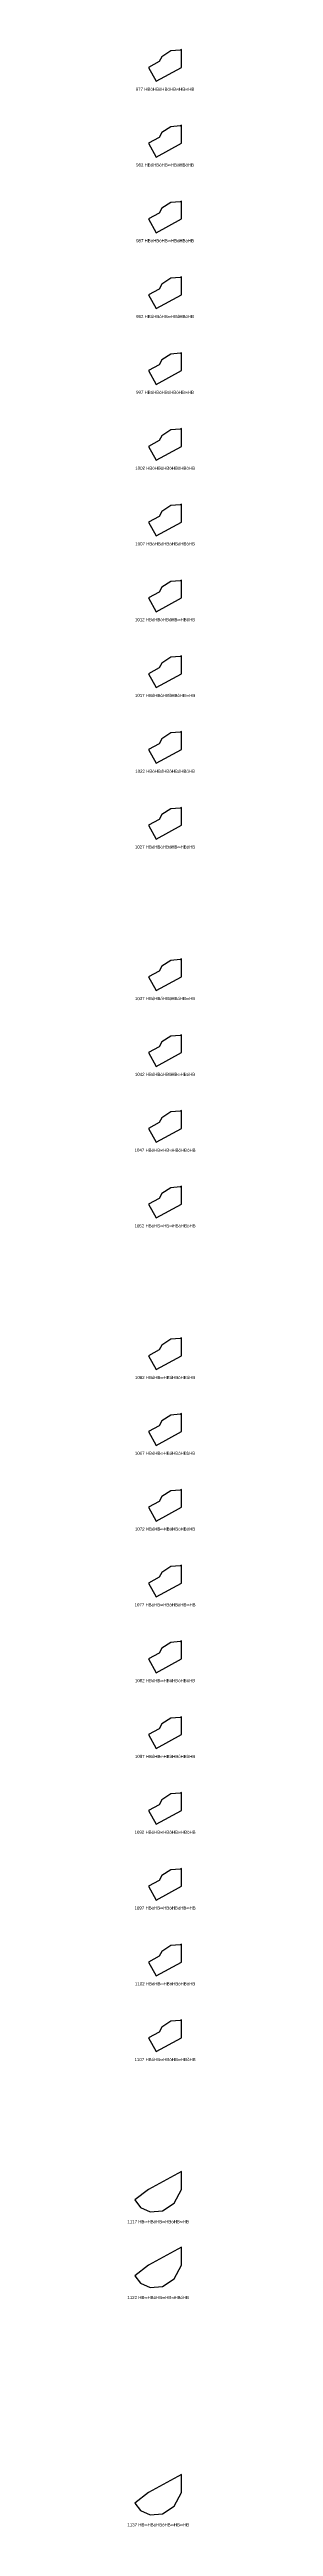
# Model space of a CAD drawing. Header units: millimetres. Extents: x 122552 to 1654769, y -10280102 to 62068.
# Drawn here: x 1420372 to 1444109, y -9070007 to -8199020 of the extents above; entities that cross this region are included whole.
import ezdxf
from ezdxf.enums import TextEntityAlignment as Align

# ---------------------------------------------------------------- set-up
doc = ezdxf.new("R2010")
doc.units = ezdxf.units.MM
doc.styles.add('Arial', font='arial_0.ttf')

msp = doc.modelspace()

# ---------------------------------------------------------------- linework, layer by layer
for points in [[(1430330, -8210166), (1439281, -8205308), (1439281, -8199020), (1438802, -8199279), (1438800, -8199250), (1435512, -8199511), (1432366, -8201556), (1431430, -8203280), (1427693, -8205308)], [(1430330, -8236815), (1439281, -8231957), (1439281, -8225668), (1438802, -8225928), (1438800, -8225898), (1435512, -8226159), (1432366, -8228204), (1431430, -8229929), (1427693, -8231957)], [(1430330, -8263463), (1439281, -8258605), (1439281, -8252317), (1438802, -8252577), (1438800, -8252547), (1435512, -8252808), (1432366, -8254853), (1431430, -8256578), (1427693, -8258605)], [(1430330, -8290112), (1439281, -8285254), (1439281, -8278966), (1438802, -8279225), (1438800, -8279196), (1435512, -8279457), (1432366, -8281502), (1431430, -8283226), (1427693, -8285254)], [(1430330, -8316761), (1439281, -8311903), (1439281, -8305614), (1438802, -8305874), (1438800, -8305844), (1435512, -8306105), (1432366, -8308150), (1431430, -8309875), (1427693, -8311903)], [(1430330, -8343409), (1439281, -8338552), (1439281, -8332263), (1438802, -8332523), (1438800, -8332493), (1435512, -8332754), (1432366, -8334799), (1431430, -8336524), (1427693, -8338552)], [(1430330, -8370058), (1439281, -8365200), (1439281, -8358912), (1438802, -8359171), (1438800, -8359142), (1435512, -8359403), (1432366, -8361448), (1431430, -8363172), (1427693, -8365200)], [(1430330, -8396707), (1439281, -8391849), (1439281, -8385560), (1438802, -8385820), (1438800, -8385790), (1435512, -8386051), (1432366, -8388096), (1431430, -8389821), (1427693, -8391849)], [(1430330, -8423355), (1439281, -8418498), (1439281, -8412209), (1438802, -8412469), (1438800, -8412439), (1435512, -8412700), (1432366, -8414745), (1431430, -8416470), (1427693, -8418498)], [(1430330, -8450004), (1439281, -8445146), (1439281, -8438858), (1438802, -8439117), (1438800, -8439088), (1435512, -8439349), (1432366, -8441394), (1431430, -8443118), (1427693, -8445146)], [(1430330, -8476653), (1439281, -8471795), (1439281, -8465506), (1438802, -8465766), (1438800, -8465736), (1435512, -8465997), (1432366, -8468042), (1431430, -8469767), (1427693, -8471795)], [(1430330, -8529950), (1439281, -8525092), (1439281, -8518804), (1438802, -8519063), (1438800, -8519034), (1435512, -8519295), (1432366, -8521340), (1431430, -8523064), (1427693, -8525092)], [(1430330, -8556599), (1439281, -8551741), (1439281, -8545452), (1438802, -8545712), (1438800, -8545682), (1435512, -8545943), (1432366, -8547988), (1431430, -8549713), (1427693, -8551741)], [(1430330, -8583247), (1439281, -8578390), (1439281, -8572101), (1438802, -8572361), (1438800, -8572331), (1435512, -8572592), (1432366, -8574637), (1431430, -8576362), (1427693, -8578390)], [(1430330, -8609896), (1439281, -8605038), (1439281, -8598750), (1438802, -8599009), (1438800, -8598980), (1435512, -8599241), (1432366, -8601286), (1431430, -8603010), (1427693, -8605038)], [(1430330, -8663193), (1439281, -8658336), (1439281, -8652047), (1438802, -8652307), (1438800, -8652277), (1435512, -8652538), (1432366, -8654583), (1431430, -8656308), (1427693, -8658336)], [(1430330, -8689842), (1439281, -8684984), (1439281, -8678696), (1438802, -8678955), (1438800, -8678926), (1435512, -8679187), (1432366, -8681232), (1431430, -8682956), (1427693, -8684984)], [(1430330, -8716491), (1439281, -8711633), (1439281, -8705345), (1438802, -8705604), (1438800, -8705575), (1435512, -8705835), (1432366, -8707880), (1431430, -8709605), (1427693, -8711633)], [(1430330, -8743139), (1439281, -8738282), (1439281, -8731993), (1438802, -8732253), (1438800, -8732223), (1435512, -8732484), (1432366, -8734529), (1431430, -8736254), (1427693, -8738282)], [(1430330, -8769788), (1439281, -8764930), (1439281, -8758642), (1438802, -8758901), (1438800, -8758872), (1435512, -8759133), (1432366, -8761178), (1431430, -8762902), (1427693, -8764930)], [(1430330, -8796437), (1439281, -8791579), (1439281, -8785291), (1438802, -8785550), (1438800, -8785521), (1435512, -8785781), (1432366, -8787826), (1431430, -8789551), (1427693, -8791579)], [(1430330, -8823085), (1439281, -8818228), (1439281, -8811939), (1438802, -8812199), (1438800, -8812169), (1435512, -8812430), (1432366, -8814475), (1431430, -8816200), (1427693, -8818228)], [(1430330, -8849734), (1439281, -8844876), (1439281, -8838588), (1438802, -8838847), (1438800, -8838818), (1435512, -8839079), (1432366, -8841124), (1431430, -8842848), (1427693, -8844876)], [(1430330, -8876383), (1439281, -8871525), (1439281, -8865237), (1438802, -8865496), (1438800, -8865467), (1435512, -8865727), (1432366, -8867772), (1431430, -8869497), (1427693, -8871525)], [(1430330, -8903031), (1439281, -8898174), (1439281, -8891885), (1438802, -8892145), (1438800, -8892115), (1435512, -8892376), (1432366, -8894421), (1431430, -8896146), (1427693, -8898174)], [(1439281, -8945183), (1427693, -8951471), (1422876, -8955175), (1424886, -8957790), (1428315, -8959314), (1432571, -8958976), (1436644, -8956329), (1439281, -8951471)], [(1439281, -8971831), (1427693, -8978120), (1422876, -8981824), (1424886, -8984439), (1428315, -8985962), (1432571, -8985625), (1436644, -8982977), (1439281, -8978120)], [(1439281, -9051777), (1427693, -9058066), (1422876, -9061770), (1424886, -9064385), (1428315, -9065908), (1432571, -9065571), (1436644, -9062923), (1439281, -9058066)]]:
    msp.add_lwpolyline(points, close=True)

# ---------------------------------------------------------------- texts
at = {"style": 'Arial'}
for s, p in [('977 HBóHBòHBöHB∞HB∞HB', (1433487, -8212952)), ('982 HBóHBóHB∞HBöHBóHB', (1433487, -8239601)), ('987 HBóHBóHB∞HBòHBòHB', (1433487, -8266250)), ('992 HBóHBóHB∞HBóHBöHB', (1433487, -8292898)), ('997 HBóHBóHBóHBöHB∞HB', (1433487, -8319547)), ('1002 HBóHBóHBóHBòHBóHB', (1433487, -8346196)), ('1007 HBóHBóHBóHBóHBòHB', (1433487, -8372844)), ('1012 HBóHBóHBóHB∞HBöHB', (1433487, -8399493)), ('1017 HBóHBóHBòHBòHB∞HB', (1433487, -8426142)), ('1022 HBóHBóHBòHBóHBóHB', (1433487, -8452790)), ('1027 HBóHBóHBòHB∞HBòHB', (1433487, -8479439)), ('1037 HBóHBóHBöHBóHB∞HB', (1433487, -8532736)), ('1042 HBóHBóHBöHB∞HBóHB', (1433487, -8559385)), ('1047 HBóHB∞HB∞HBöHBòHB', (1433487, -8586034)), ('1052 HBóHB∞HB∞HBòHBöHB', (1433487, -8612682)), ('1062 HBóHB∞HBóHBöHBóHB', (1433487, -8665980)), ('1067 HBóHB∞HBóHBòHBòHB', (1433487, -8692628)), ('1072 HBóHB∞HBóHBóHBöHB', (1433487, -8719277)), ('1077 HBóHB∞HBòHBöHB∞HB', (1433487, -8745926)), ('1082 HBóHB∞HBòHBòHBóHB', (1433487, -8772574)), ('1087 HBóHB∞HBòHBóHBòHB', (1433487, -8799223)), ('1092 HBóHB∞HBòHB∞HBöHB', (1433487, -8825872)), ('1097 HBóHB∞HBöHBòHB∞HB', (1433487, -8852520)), ('1102 HBóHB∞HBöHBóHBóHB', (1433487, -8879169)), ('1107 HBóHB∞HBöHB∞HBòHB', (1433487, -8905818)), ('1117 HB∞HBöHB∞HBóHB∞HB', (1431078, -8962846)), ('1122 HB∞HBöHB∞HB∞HBóHB', (1431078, -8989495)), ('1137 HB∞HBöHBóHB∞HB∞HB', (1431078, -9069441))]:
    msp.add_text(s, height=1100, dxfattribs=at).set_placement(p, align=Align.MIDDLE_CENTER)

doc.saveas('drawing.dxf')
